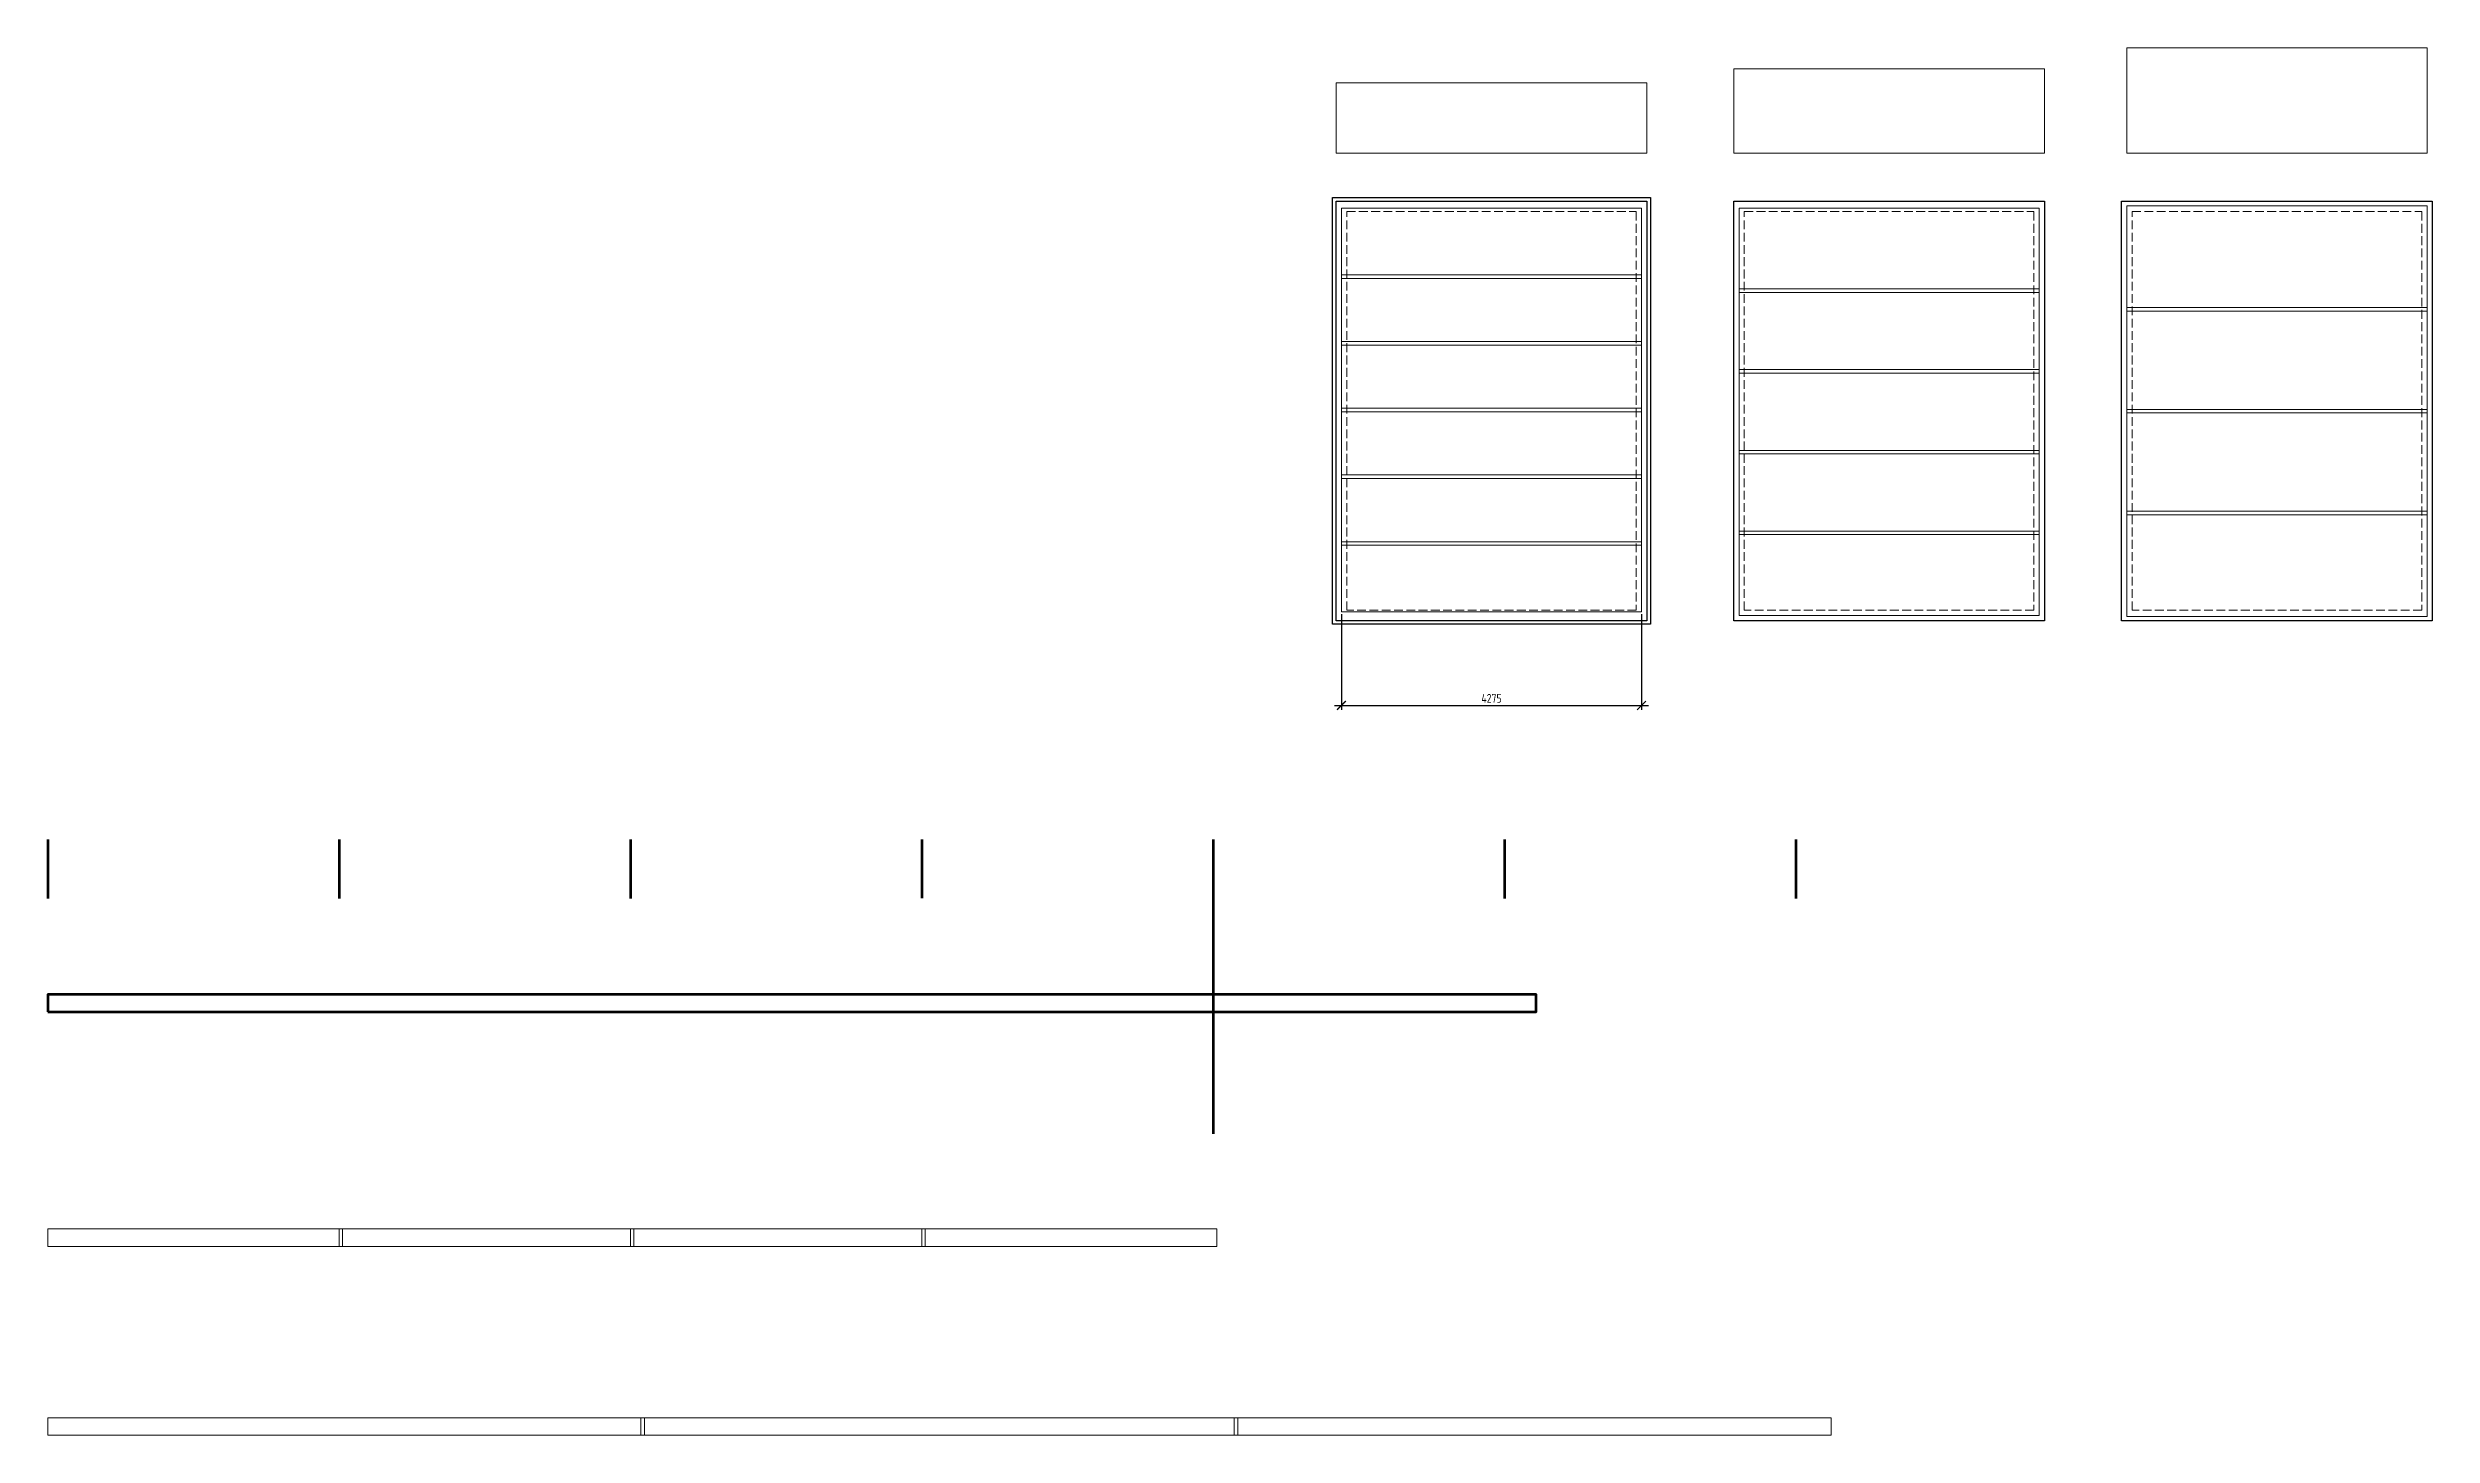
# Model space of a CAD drawing. Header units: millimetres. Extents: x 743280 to 1140305, y -337608 to -106611.
# Drawn here: x 955084 to 989048, y -337608 to -317846 of the extents above; entities that cross this region are included whole.
import ezdxf

# ---------------------------------------------------------------- set-up
doc = ezdxf.new("R2010")
doc.units = ezdxf.units.MM
doc.header["$PDMODE"] = 35
doc.linetypes.add('GOST2.303 4', pattern=[7, 5, -2, 0])
doc.layers.get('Defpoints').update_dxf_attribs({"color": 9})
for name, color, linetype, lineweight in [('Дефекты', 1, 'Continuous', 13), ('Дефекты жирно', 1, 'Continuous', 70), ('НЕВИДИМЫЕ', 6, 'GOST2.303 4', 13), ('ОСНОВНЫЕ', 7, 'Continuous', 30), ('Плиты покрытия', 5, 'Continuous', 30), ('ТОНКИЕ', 250, 'Continuous', 13)]:
    doc.layers.add(name, color=color, linetype=linetype, lineweight=lineweight)
doc.styles.add('GOST 2.304', font='CS_Gost2304.shx')
doc.dimstyles.new('СПДС', dxfattribs={"dimtxt": 2.5, "dimasz": 2.5, "dimexe": 1.25, "dimexo": 0.625, "dimtad": 1, "dimdec": 0, "dimtxsty": 'GOST 2.304', "dimblk": 'ARCHTICK', "dimblk1": 'ARCHTICK', "dimblk2": 'ARCHTICK', "dimcen": 2.5, "dimdle": 2, "dimadec": 0, "dimazin": 2, "dimtfac": 0.75, "dimtdec": 4, "dimtmove": 1, "dimatfit": 3, "dimfxl": 1, "dimtolj": 1, "dimarcsym": 1})

msp = doc.modelspace()

# ---------------------------------------------------------------- blocks, each defined once
blk = doc.blocks.new('_ArchTick')
at = {"color": 0, "linetype": 'ByBlock', "const_width": 0.15}
blk.add_lwpolyline([(-0.5, -0.5), (0.5, 0.5)], dxfattribs=at)
blk = doc.blocks.new('*D542')
at = {"color": 0, "lineweight": -2, "ltscale": 50, "transparency": 16777216}
for p, q in [((973510, -325913), (973510, -327277)), ((977785, -325913), (977785, -327277)), ((973410, -327214), (977885, -327214))]:
    blk.add_line(p, q, dxfattribs=at)
at = {"layer": 'Defpoints', "color": 0, "ltscale": 50, "transparency": 16777216}
for p in [(973510, -325881), (977785, -325881), (977785, -327214)]:
    blk.add_point(p, dxfattribs=at)
at = {"color": 0, "lineweight": -2, "ltscale": 50, "transparency": 16777216, "xscale": 125, "yscale": 125, "zscale": 125, "rotation": 180}
blk.add_blockref('_ArchTick', (973510, -327214), dxfattribs=at)
at = {"color": 0, "lineweight": -2, "ltscale": 50, "transparency": 16777216, "xscale": 125, "yscale": 125, "zscale": 125}
blk.add_blockref('_ArchTick', (977785, -327214), dxfattribs=at)
at = {"color": 0, "ltscale": 50, "transparency": 16777216, "insert": (975648, -327113), "char_height": 125, "attachment_point": 5, "style": 'GOST 2.304'}
blk.add_mtext('\\A1;4275', dxfattribs=at)

# ---------------------------------------------------------------- dimensions: what is measured, and where the dimension line sits
at = {"ltscale": 50}
dim = msp.add_linear_dim(base=(977785.4, -327214), p1=(973510.4, -325881.5), p2=(977785.4, -325881.5), dimstyle='СПДС', override={"dimscale": 50}, dxfattribs=at)
dim.commit()
dim.dimension.update_dxf_attribs({"geometry": '*D542', "text_midpoint": (975647.9, -327112.9)})

# ---------------------------------------------------------------- linework, layer by layer
at = {"layer": 'Дефекты', "ltscale": 50}
for points in [[(984698.1, -319346.3), (988973.1, -319346.3), (988973.1, -317846.3), (984698.1, -317846.3)], [(979098.5, -319346.3), (983523.5, -319346.3), (983523.5, -318146.3), (979098.5, -318146.3)], [(973435.4, -319346.3), (977860.4, -319346.3), (977860.4, -318346.3), (973435.4, -318346.3)], [(973510.4, -321131.5), (977785.4, -321131.5), (977785.4, -320131.5), (973510.4, -320131.5)], [(979173.5, -321331.5), (983448.5, -321331.5), (983448.5, -320131.5), (979173.5, -320131.5)], [(984698.1, -321598), (988973.1, -321598), (988973.1, -320098), (984698.1, -320098)], [(973510.4, -322081.5), (977785.4, -322081.5), (977785.4, -321081.5), (973510.4, -321081.5)], [(979173.5, -322481.5), (983448.5, -322481.5), (983448.5, -321281.5), (979173.5, -321281.5)], [(984698.1, -323048), (988973.1, -323048), (988973.1, -321548), (984698.1, -321548)], [(973510.4, -323031.5), (977785.4, -323031.5), (977785.4, -322031.5), (973510.4, -322031.5)], [(979173.5, -323631.5), (983448.5, -323631.5), (983448.5, -322431.5), (979173.5, -322431.5)], [(973510.4, -323981.5), (977785.4, -323981.5), (977785.4, -322981.5), (973510.4, -322981.5)], [(984698.1, -324498), (988973.1, -324498), (988973.1, -322998), (984698.1, -322998)], [(979173.5, -324781.5), (983448.5, -324781.5), (983448.5, -323581.5), (979173.5, -323581.5)], [(973510.4, -324931.5), (977785.4, -324931.5), (977785.4, -323931.5), (973510.4, -323931.5)], [(984698.1, -325948), (988973.1, -325948), (988973.1, -324448), (984698.1, -324448)], [(973510.4, -325881.5), (977785.4, -325881.5), (977785.4, -324881.5), (973510.4, -324881.5)], [(979173.5, -325931.5), (983448.5, -325931.5), (983448.5, -324731.5), (979173.5, -324731.5)]]:
    msp.add_lwpolyline(points, close=True, dxfattribs=at)
at = {"layer": 'Дефекты жирно', "ltscale": 50}
for p, q in [((955084, -329123.7), (955084, -329962.1)), ((959234, -329123.7), (959234, -329962.1)), ((963384, -329122.7), (963384, -329961.1)), ((967534, -329121.6), (967534, -329960)), ((971684, -329123.7), (971684, -333313.7)), ((975834, -329123.7), (975834, -329962.1)), ((979984, -329123.7), (979984, -329962.1))]:
    msp.add_line(p, q, dxfattribs=at)
msp.add_lwpolyline([(955084, -331579), (976284, -331579), (976284, -331329), (955084, -331329)], close=True, dxfattribs=at)
at = {"layer": 'НЕВИДИМЫЕ', "ltscale": 25}
for points in [[(977710.4, -325856.5), (973585.4, -325856.5), (973585.4, -320181.5), (977710.4, -320181.5)], [(983373.5, -325856.5), (979248.5, -325856.5), (979248.5, -320181.5), (983373.5, -320181.5)], [(988898.1, -325856.5), (984773.1, -325856.5), (984773.1, -320181.5), (988898.1, -320181.5)]]:
    msp.add_lwpolyline(points, close=True, dxfattribs=at)
at = {"layer": 'ОСНОВНЫЕ', "ltscale": 100}
for points in [[(973435.4, -320031.5), (977860.4, -320031.5), (977860.4, -326006.5), (973435.4, -326006.5)], [(979098.5, -320031.5), (983523.5, -320031.5), (983523.5, -326006.5), (979098.5, -326006.5)], [(984623.1, -320031.5), (989048.1, -320031.5), (989048.1, -326006.5), (984623.1, -326006.5)]]:
    msp.add_lwpolyline(points, close=True, dxfattribs=at)
at = {"layer": 'Плиты покрытия', "ltscale": 100}
msp.add_lwpolyline([(973385.4, -319981.5), (977910.4, -319981.5), (977910.4, -326056.5), (973385.4, -326056.5)], close=True, dxfattribs=at)
at = {"layer": 'ТОНКИЕ', "ltscale": 50}
for points in [[(955084, -334669.1), (959284, -334669.1), (959284, -334919.1), (955084, -334919.1)], [(959234, -334669.1), (963434, -334669.1), (963434, -334919.1), (959234, -334919.1)], [(963384, -334669.1), (967584, -334669.1), (967584, -334919.1), (963384, -334919.1)], [(967534, -334669.1), (971734, -334669.1), (971734, -334919.1), (967534, -334919.1)], [(955084, -337358.4), (963584, -337358.4), (963584, -337608.4), (955084, -337608.4)], [(963534, -337358.4), (972034, -337358.4), (972034, -337608.4), (963534, -337608.4)], [(971984, -337358.4), (980484, -337358.4), (980484, -337608.4), (971984, -337608.4)]]:
    msp.add_lwpolyline(points, close=True, dxfattribs=at)

msp.set_redraw_order([(e.dxf.handle, doc.entitydb.next_handle()) for e in msp.query("TEXT MTEXT ATTDEF DIMENSION ARC_DIMENSION")])  # texts and dimensions are drawn at this point

doc.saveas('drawing.dxf')
